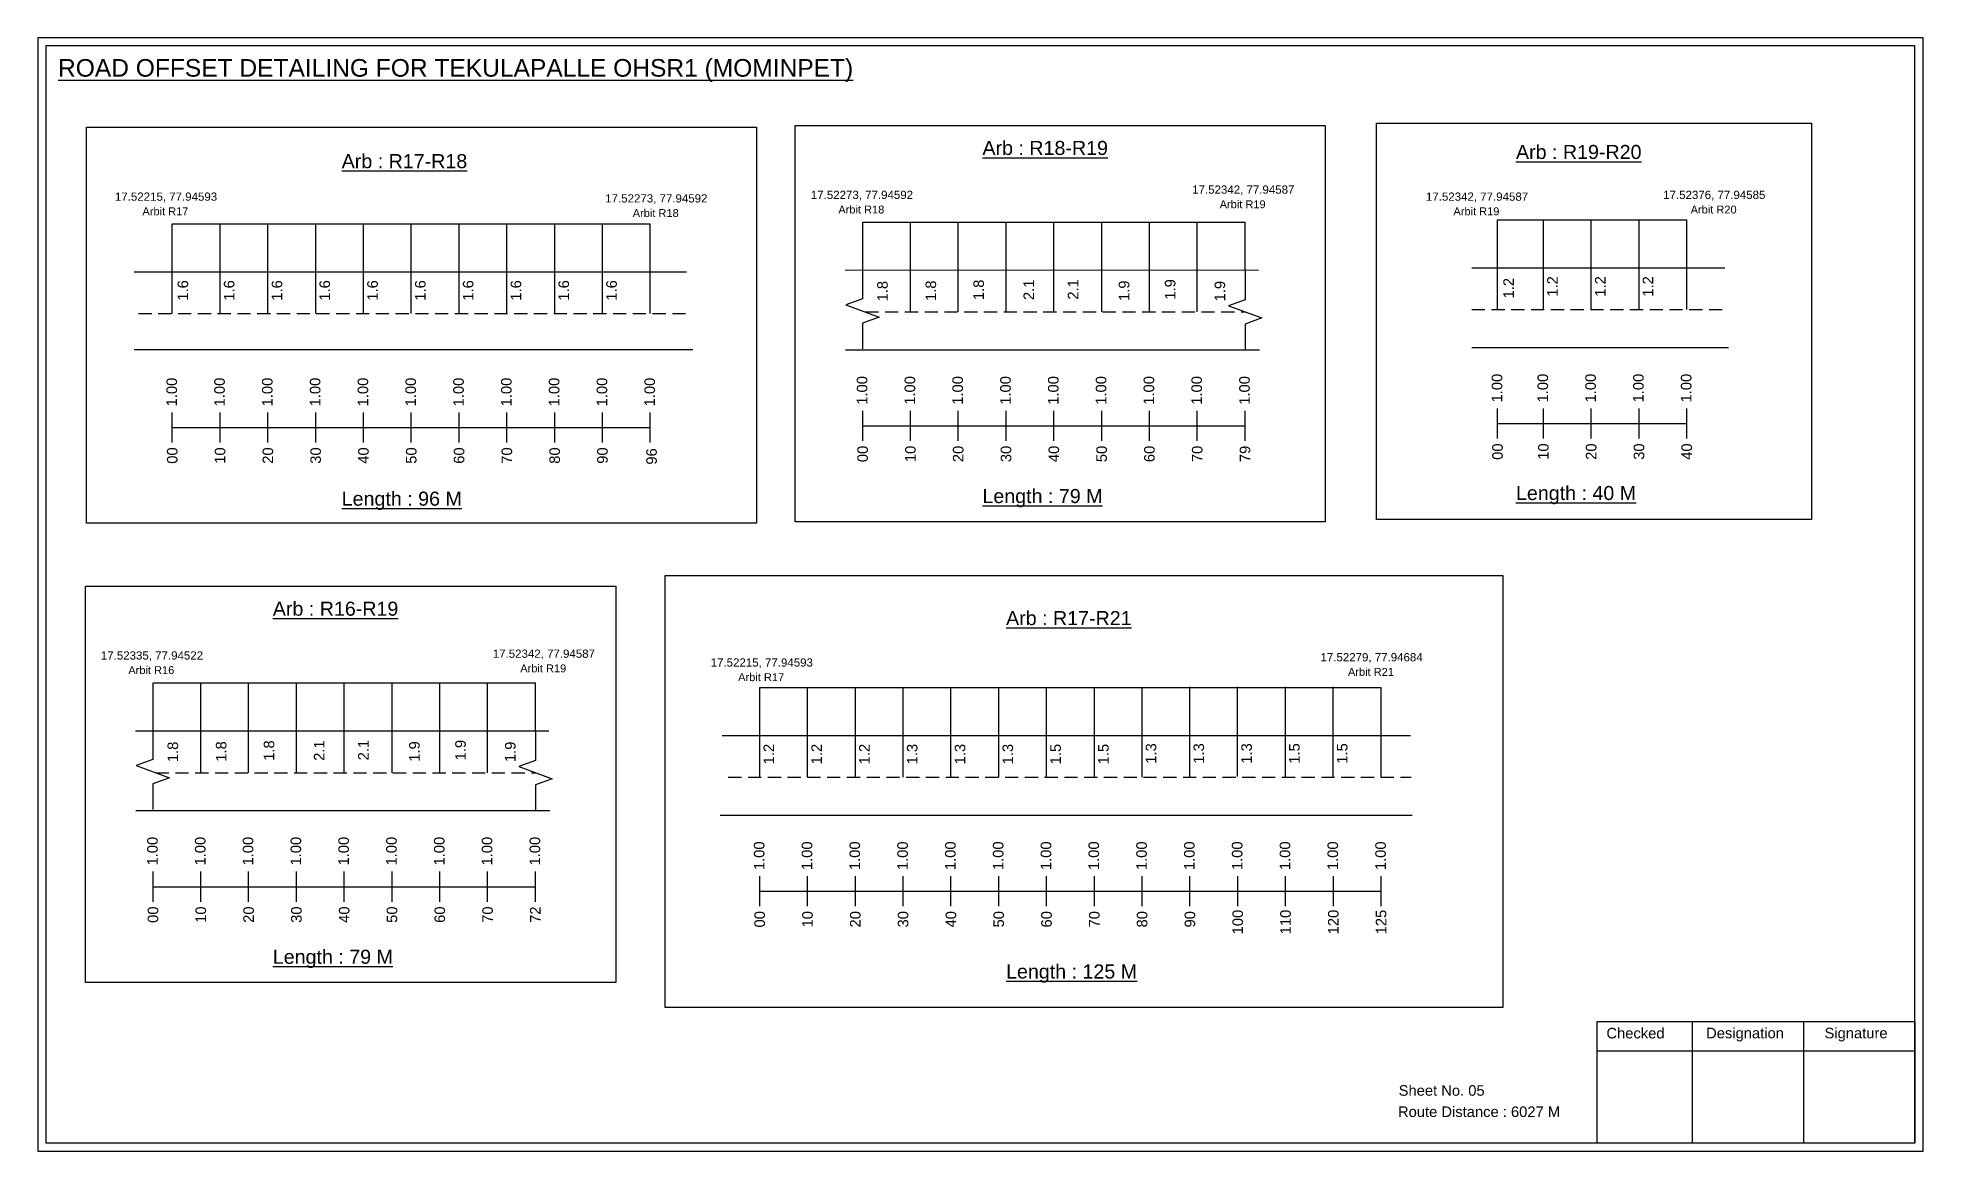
# Model space of a CAD drawing. Header units: inches. Extents: x 1972 to 9977, y 79 to 2755.
# Drawn here: x 8729 to 9265, y 2338 to 2655 of the extents above; entities that cross this region are included whole.
import ezdxf

# ---------------------------------------------------------------- set-up
doc = ezdxf.new("R2010")
doc.units = ezdxf.units.IN
doc.header["$MEASUREMENT"] = 0
doc.linetypes.add('DASHED2', pattern=[0.375, 0.25, -0.125])
for name, color, linetype in [('PDF_Geometry', 7, 'Continuous'), ('PDF_Text', 5, 'Continuous'), ('pipe', 5, 'Continuous')]:
    doc.layers.add(name, color=color, linetype=linetype)
doc.styles.add('PDF Arial', font='arial.ttf')
doc.styles.get("Standard").update_dxf_attribs({"font": 'arial.ttf'})

msp = doc.modelspace()

# ---------------------------------------------------------------- texts
at = {"color": 242, "true_color": 0xcd2027}
for s, height, p in [('%%UROAD OFFSET DETAILING FOR TEKULAPALLE OHSR1 (MOMINPET)', 5, (8734.78, 2643.46)), ('%%UArb : R18-R19', 4, (8997.79, 2621.18)), ('%%UArb : R19-R20', 4, (9149.59, 2620.04)), ('%%UArb : R17-R18', 4, (8815.49, 2617.43)), ('%%ULength : 40 M', 4, (9149.59, 2523.04)), ('%%ULength : 96 M', 4, (8815.49, 2521.43)), ('%%ULength : 79 M', 4, (8997.79, 2522.18)), ('%%UArb : R16-R19', 4, (8795.89, 2490.14)), ('%%UArb : R17-R21', 4, (9004.51, 2487.46)), ('%%ULength : 79 M', 4, (8795.89, 2391.14)), ('%%ULength : 125 M', 4, (9004.51, 2386.96))]:
    msp.add_text(s, height=height, dxfattribs=at).set_placement(p)
at = {"color": 5}
for s, height, p in [('17.52215, 77.94593', 2.34, (8750.97, 2608.17)), ('17.52273, 77.94592', 2.34, (8890.47, 2607.67)), ('17.52273, 77.94592', 2.34, (8948.97, 2608.67)), ('17.52342, 77.94587', 2.34, (9057.47, 2610.17)), ('Arbit R19', 2.246, (9065.29, 2606.04)), ('17.52342, 77.94587', 2.34, (9123.97, 2608.17)), ('17.52376, 77.94585', 2.34, (9191.47, 2608.67)), ('Arbit R17', 2.246, (8758.79, 2604.04)), ('Arbit R18', 2.246, (8898.29, 2603.54)), ('Arbit R18', 2.246, (8956.79, 2604.54)), ('Arbit R19', 2.246, (9131.79, 2604.04)), ('Arbit R20', 2.246, (9199.29, 2604.54)), ('17.52335, 77.94522', 2.34, (8746.97, 2477.67)), ('17.52342, 77.94587', 2.34, (8858.47, 2478.17)), ('17.52279, 77.94684', 2.34, (9093.97, 2477.17)), ('Arbit R16', 2.246, (8754.79, 2473.54)), ('Arbit R19', 2.246, (8866.29, 2474.04)), ('17.52215, 77.94593', 2.34, (8920.47, 2475.67)), ('Arbit R17', 2.246, (8928.29, 2471.54)), ('Arbit R21', 2.246, (9101.79, 2473.04))]:
    msp.add_text(s, height=height, dxfattribs=at).set_placement(p)
for s, p in [('1.2', (9148.99, 2580.38)), ('1.2', (9161.46, 2580.88)), ('1.2', (9175.06, 2580.88)), ('1.2', (9188.66, 2580.88)), ('1.6', (8771.8, 2579.75)), ('1.6', (8784.96, 2579.75)), ('1.6', (8798.56, 2579.75)), ('1.6', (8812.16, 2579.75)), ('1.6', (8825.76, 2579.75)), ('1.6', (8839.36, 2579.75)), ('1.6', (8852.96, 2579.75)), ('1.6', (8866.56, 2579.75)), ('1.6', (8880.16, 2579.75)), ('1.6', (8893.76, 2579.75)), ('1.8', (8970.85, 2579.53)), ('1.8', (8984.6, 2579.66)), ('1.8', (8998.21, 2579.91)), ('2.1', (9012.47, 2579.91)), ('2.1', (9025.07, 2580.04)), ('1.9', (9039.58, 2579.66)), ('1.9', (9052.69, 2580.04)), ('1.9', (9066.85, 2579.54)), ('1.8', (8768.94, 2448.49)), ('1.8', (8782.69, 2448.61)), ('1.8', (8796.31, 2448.87)), ('2.1', (8810.57, 2448.87)), ('2.1', (8823.16, 2449)), ('1.9', (8837.68, 2448.61)), ('1.9', (8850.79, 2449)), ('1.9', (8864.95, 2448.5)), ('1.2', (8938.5, 2447.87)), ('1.2', (8952.1, 2447.87)), ('1.2', (8965.7, 2447.87)), ('1.3', (8979.3, 2447.87)), ('1.3', (8992.9, 2447.87)), ('1.3', (9006.5, 2447.87)), ('1.5', (9020.1, 2447.87)), ('1.5', (9033.7, 2447.87)), ('1.3', (9047.24, 2448.05)), ('1.3', (9060.84, 2448.05)), ('1.3', (9074.44, 2448.05)), ('1.5', (9088.04, 2448.05)), ('1.5', (9101.64, 2448.05))]:
    msp.add_text(s, height=3, rotation=90).set_placement(p)
at = {"color": 217, "true_color": 0x93278f}
for s, p in [('1.00', (8768.62, 2549.68)), ('1.00', (8782.22, 2549.68)), ('1.00', (8795.82, 2549.68)), ('1.00', (8809.42, 2549.68)), ('1.00', (8823.02, 2549.68)), ('1.00', (8836.62, 2549.68)), ('1.00', (8850.22, 2549.68)), ('1.00', (8863.82, 2549.68)), ('1.00', (8877.42, 2549.68)), ('1.00', (8891.02, 2549.68)), ('1.00', (8904.62, 2549.68)), ('1.00', (8965.04, 2550.14)), ('1.00', (8978.64, 2550.14)), ('1.00', (8992.24, 2550.14)), ('1.00', (9005.84, 2550.14)), ('1.00', (9019.44, 2550.14)), ('1.00', (9033.04, 2550.14)), ('1.00', (9046.64, 2550.14)), ('1.00', (9060.24, 2550.14)), ('1.00', (9073.84, 2550.14)), ('1.00', (9145.68, 2550.8)), ('1.00', (9158.71, 2550.8)), ('1.00', (9172.31, 2550.8)), ('1.00', (9185.91, 2550.8)), ('1.00', (9199.51, 2550.8)), ('00', (8768.77, 2533.36)), ('10', (8782.37, 2533.36)), ('20', (8795.97, 2533.36)), ('30', (8809.57, 2533.36)), ('40', (8823.17, 2533.36)), ('50', (8836.77, 2533.36)), ('60', (8850.37, 2533.36)), ('70', (8863.97, 2533.36)), ('80', (8877.57, 2533.36)), ('90', (8891.17, 2533.36)), ('96', (8905.14, 2533.11)), ('00', (8965.19, 2533.82)), ('10', (8978.79, 2533.82)), ('20', (8992.39, 2533.82)), ('30', (9005.99, 2533.82)), ('40', (9019.59, 2533.82)), ('50', (9033.19, 2533.82)), ('60', (9046.79, 2533.82)), ('70', (9060.39, 2533.82)), ('79', (9073.99, 2533.82)), ('00', (9145.83, 2534.48)), ('10', (9158.87, 2534.48)), ('20', (9172.47, 2534.48)), ('30', (9186.07, 2534.48)), ('40', (9199.67, 2534.48)), ('1.00', (8763.14, 2419.1)), ('1.00', (8776.74, 2419.1)), ('1.00', (8790.34, 2419.1)), ('1.00', (8803.94, 2419.1)), ('1.00', (8817.54, 2419.1)), ('1.00', (8831.14, 2419.1)), ('1.00', (8844.74, 2419.1)), ('1.00', (8858.34, 2419.1)), ('1.00', (8871.94, 2419.1)), ('1.00', (8935.76, 2417.79)), ('1.00', (8949.36, 2417.79)), ('1.00', (8962.96, 2417.79)), ('1.00', (8976.56, 2417.79)), ('1.00', (8990.16, 2417.79)), ('1.00', (9003.76, 2417.79)), ('1.00', (9017.36, 2417.79)), ('1.00', (9030.96, 2417.79)), ('1.00', (9044.56, 2417.79)), ('1.00', (9058.16, 2417.79)), ('1.00', (9071.76, 2417.79)), ('1.00', (9085.36, 2417.79)), ('1.00', (9098.96, 2417.79)), ('1.00', (9112.56, 2417.79)), ('00', (8763.29, 2402.78)), ('10', (8776.89, 2402.78)), ('20', (8790.49, 2402.78)), ('30', (8804.09, 2402.78)), ('40', (8817.69, 2402.78)), ('50', (8831.29, 2402.78)), ('60', (8844.89, 2402.78)), ('70', (8858.49, 2402.78)), ('72', (8872.09, 2402.78)), ('00', (8935.91, 2401.47)), ('10', (8949.51, 2401.47)), ('20', (8963.11, 2401.47)), ('30', (8976.71, 2401.47)), ('40', (8990.31, 2401.47)), ('50', (9003.91, 2401.47)), ('60', (9017.51, 2401.47)), ('70', (9031.11, 2401.47)), ('80', (9044.71, 2401.47)), ('90', (9058.31, 2401.47)), ('100', (9071.91, 2399.52)), ('110', (9085.51, 2399.52)), ('120', (9099.11, 2399.52)), ('125', (9112.71, 2399.52))]:
    msp.add_text(s, height=3, rotation=90, dxfattribs=at).set_placement(p)
for s, p in [('Sheet No. 05', (9116.21, 2353.62)), ('Route Distance : 6027 M', (9116.02, 2347.57))]:
    msp.add_text(s, height=3).set_placement(p)
at = {"layer": 'PDF_Text', "color": 7, "attachment_point": 7, "style": 'PDF Arial'}
for s, insert, char_height in [('Checked', (9175.32, 2369.87), 3.001), ('Designation', (9203.69, 2369.04), 3.0006), ('Signature', (9237.37, 2369.04), 3.001)]:
    msp.add_mtext(s, dxfattribs=dict(at, insert=insert, char_height=char_height))

# ---------------------------------------------------------------- linework, layer by layer
at = {"color": 5}
for p, q in [((8963.72, 2602.08), (9072.52, 2602.08)), ((9144.35, 2602.74), (9198.19, 2602.74)), ((8767.29, 2601.62), (8903.29, 2601.62)), ((8761.81, 2471.04), (8870.61, 2471.04)), ((8934.43, 2469.73), (9111.23, 2469.73))]:
    msp.add_line(p, q, dxfattribs=at)
for p, q in [((8963.72, 2588.43), (8963.72, 2602.08)), ((8977.32, 2576.55), (8977.32, 2602.08)), ((8990.92, 2576.55), (8990.92, 2602.08)), ((9004.52, 2576.55), (9004.52, 2602.08)), ((9018.12, 2576.55), (9018.12, 2602.08)), ((9031.72, 2576.55), (9031.72, 2602.08)), ((9045.32, 2576.55), (9045.32, 2602.08)), ((9058.92, 2576.55), (9058.92, 2602.08)), ((9072.52, 2588.43), (9072.52, 2602.08)), ((9144.35, 2577.2), (9144.35, 2602.74)), ((9157.39, 2577.2), (9157.39, 2602.74)), ((9170.99, 2577.2), (9170.99, 2602.74)), ((9184.59, 2577.2), (9184.59, 2602.74)), ((9198.19, 2577.2), (9198.19, 2602.74)), ((8767.29, 2576.08), (8767.29, 2601.62)), ((8780.89, 2576.08), (8780.89, 2601.62)), ((8794.49, 2576.08), (8794.49, 2601.62)), ((8808.09, 2576.08), (8808.09, 2601.62)), ((8821.69, 2576.08), (8821.69, 2601.62)), ((8835.29, 2576.08), (8835.29, 2601.62)), ((8848.89, 2576.08), (8848.89, 2601.62)), ((8862.49, 2576.08), (8862.49, 2601.62)), ((8876.09, 2576.08), (8876.09, 2601.62)), ((8889.69, 2576.08), (8889.69, 2601.62)), ((8903.29, 2576.08), (8903.29, 2601.62)), ((8756.41, 2587.96), (8913.57, 2587.96)), ((8958.72, 2588.43), (9076.34, 2588.49)), ((9137.01, 2589.09), (9209.04, 2589.09)), ((8915.39, 2565.78), (8756.41, 2565.78)), ((8958.87, 2565.74), (9076.65, 2565.74)), ((9137.01, 2566.4), (9210.04, 2566.4)), ((8761.81, 2457.39), (8761.81, 2471.04)), ((8775.41, 2445.5), (8775.41, 2471.04)), ((8789.01, 2445.5), (8789.01, 2471.04)), ((8802.61, 2445.5), (8802.61, 2471.04)), ((8816.21, 2445.5), (8816.21, 2471.04)), ((8829.81, 2445.5), (8829.81, 2471.04)), ((8843.41, 2445.5), (8843.41, 2471.04)), ((8857.01, 2445.5), (8857.01, 2471.04)), ((8870.61, 2457.39), (8870.61, 2471.04)), ((8934.43, 2444.2), (8934.43, 2469.73)), ((8948.03, 2444.2), (8948.03, 2469.73)), ((8961.63, 2444.2), (8961.63, 2469.73)), ((8975.23, 2444.2), (8975.23, 2469.73)), ((8988.83, 2444.2), (8988.83, 2469.73)), ((9002.43, 2444.2), (9002.43, 2469.73)), ((9016.03, 2444.2), (9016.03, 2469.73)), ((9029.63, 2444.2), (9029.63, 2469.73)), ((9043.23, 2444.2), (9043.23, 2469.73)), ((9056.77, 2444.38), (9056.77, 2469.91)), ((9070.37, 2444.38), (9070.37, 2469.91)), ((9083.97, 2444.38), (9083.97, 2469.91)), ((9097.57, 2444.38), (9097.57, 2469.91)), ((9111.23, 2444.2), (9111.23, 2469.73)), ((8756.82, 2457.39), (8874.43, 2457.44)), ((8923.73, 2456.08), (9119.61, 2456.08)), ((8756.96, 2434.7), (8874.74, 2434.7)), ((8923.19, 2433.39), (9120.03, 2433.43))]:
    msp.add_line(p, q)
at = {"linetype": 'DASHED2', "ltscale": 15}
for p, q in [((8757.69, 2576.08), (8913.57, 2576.08)), ((8964.48, 2576.55), (9072.52, 2576.55)), ((9137.01, 2577.2), (9209.54, 2577.2)), ((8762.57, 2445.5), (8870.61, 2445.5)), ((8925.48, 2444.2), (9119.76, 2444.2))]:
    msp.add_line(p, q, dxfattribs=at)
at = {"color": 217, "true_color": 0x93278f}
for p, q in [((8963.72, 2539.85), (8963.72, 2548.4)), ((8977.32, 2539.85), (8977.32, 2548.4)), ((8990.92, 2539.85), (8990.92, 2548.4)), ((9004.52, 2539.85), (9004.52, 2548.4)), ((9018.12, 2539.85), (9018.12, 2548.4)), ((9031.72, 2539.85), (9031.72, 2548.4)), ((9045.32, 2539.85), (9045.32, 2548.4)), ((9058.92, 2539.85), (9058.92, 2548.4)), ((9072.52, 2539.85), (9072.52, 2548.4)), ((9144.35, 2540.5), (9144.35, 2549.06)), ((9157.39, 2540.5), (9157.39, 2549.06)), ((9170.99, 2540.5), (9170.99, 2549.06)), ((9184.59, 2540.5), (9184.59, 2549.06)), ((9198.19, 2540.5), (9198.19, 2549.06)), ((8767.29, 2539.38), (8767.29, 2547.94)), ((8767.29, 2543.65), (8903.29, 2543.68)), ((8780.89, 2539.38), (8780.89, 2547.94)), ((8794.49, 2539.38), (8794.49, 2547.94)), ((8808.09, 2539.38), (8808.09, 2547.94)), ((8821.69, 2539.38), (8821.69, 2547.94)), ((8835.29, 2539.38), (8835.29, 2547.94)), ((8848.89, 2539.38), (8848.89, 2547.94)), ((8862.49, 2539.38), (8862.49, 2547.94)), ((8876.09, 2539.38), (8876.09, 2547.94)), ((8889.69, 2539.38), (8889.69, 2547.94)), ((8903.29, 2539.38), (8903.29, 2547.94)), ((8963.72, 2544.12), (9072.52, 2544.12)), ((9144.35, 2544.77), (9198.19, 2544.78)), ((8761.81, 2408.8), (8761.81, 2417.36)), ((8775.41, 2408.8), (8775.41, 2417.36)), ((8789.01, 2408.8), (8789.01, 2417.36)), ((8802.61, 2408.8), (8802.61, 2417.36)), ((8816.21, 2408.8), (8816.21, 2417.36)), ((8829.81, 2408.8), (8829.81, 2417.36)), ((8843.41, 2408.8), (8843.41, 2417.36)), ((8857.01, 2408.8), (8857.01, 2417.36)), ((8870.61, 2408.8), (8870.61, 2417.36)), ((8934.43, 2407.5), (8934.43, 2416.05)), ((8948.03, 2407.5), (8948.03, 2416.05)), ((8961.63, 2407.5), (8961.63, 2416.05)), ((8975.23, 2407.5), (8975.23, 2416.05)), ((8988.83, 2407.5), (8988.83, 2416.05)), ((9002.43, 2407.5), (9002.43, 2416.05)), ((9016.03, 2407.5), (9016.03, 2416.05)), ((9029.63, 2407.5), (9029.63, 2416.05)), ((9043.23, 2407.5), (9043.23, 2416.05)), ((9056.83, 2407.5), (9056.83, 2416.05)), ((9070.43, 2407.5), (9070.43, 2416.05)), ((9084.03, 2407.5), (9084.03, 2416.05)), ((9097.63, 2407.5), (9097.63, 2416.05)), ((9111.23, 2407.5), (9111.23, 2416.05)), ((8761.81, 2413.07), (8870.61, 2413.07)), ((8934.43, 2411.77), (9111.23, 2411.83))]:
    msp.add_line(p, q, dxfattribs=at)
for points in [[(8742.9, 2629.1), (8933.46, 2629.1), (8933.46, 2516.42), (8742.9, 2516.42)], [(8944.49, 2629.56), (9095.34, 2629.56), (9095.34, 2516.88), (8944.49, 2516.88)], [(9109.89, 2630.22), (9233.69, 2630.22), (9233.69, 2517.54), (9109.89, 2517.54)], [(8742.58, 2498.52), (8893.44, 2498.52), (8893.44, 2385.84), (8742.58, 2385.84)]]:
    msp.add_lwpolyline(points, close=True)
at = {"linetype": 'Continuous'}
for points in [[(8963.7, 2588.71), (8963.7, 2580.28), (8958.95, 2578.56), (8968.44, 2575.1), (8963.7, 2573.38), (8963.7, 2566.03)], [(9072.52, 2588.43), (9072.52, 2580), (9067.77, 2578.27), (9077.26, 2574.82), (9072.52, 2573.09), (9072.52, 2565.74)], [(8761.79, 2457.67), (8761.79, 2449.24), (8757.05, 2447.51), (8766.54, 2444.06), (8761.79, 2442.33), (8761.79, 2434.98)], [(8870.61, 2457.39), (8870.61, 2448.95), (8865.87, 2447.23), (8875.36, 2443.77), (8870.61, 2442.05), (8870.61, 2434.7)]]:
    msp.add_lwpolyline(points, dxfattribs=at)
at = {"layer": 'PDF_Geometry'}
for points in [[(8729, 2654.53), (8729, 2337.82), (9265.47, 2337.82), (9265.47, 2654.53)], [(8731.33, 2652.21), (8731.33, 2340.24), (9263.05, 2340.24), (9263.05, 2652.21)]]:
    msp.add_lwpolyline(points, close=True, dxfattribs=at)
at = {"layer": 'PDF_Geometry', "color": 242, "true_color": 0xcc1f26}
msp.add_lwpolyline([(9263.05, 2340.15), (9172.71, 2340.15), (9172.71, 2374.76), (9263.05, 2374.76)], close=True, dxfattribs=at)
for points in [[(9199.69, 2374.76), (9199.69, 2340.15)], [(9231.42, 2374.76), (9231.42, 2340.15)], [(9172.71, 2366.38), (9263.05, 2366.38)]]:
    msp.add_lwpolyline(points, dxfattribs=at)
at = {"layer": 'pipe', "color": 0}
msp.add_lwpolyline([(8907.53, 2501.59), (9145.85, 2501.59), (9145.85, 2378.74), (8907.53, 2378.74)], close=True, dxfattribs=at)

msp.set_redraw_order([(e.dxf.handle, doc.entitydb.next_handle()) for e in msp.query("TEXT MTEXT ATTDEF DIMENSION ARC_DIMENSION")])  # texts and dimensions are drawn at this point

doc.saveas('drawing.dxf')
